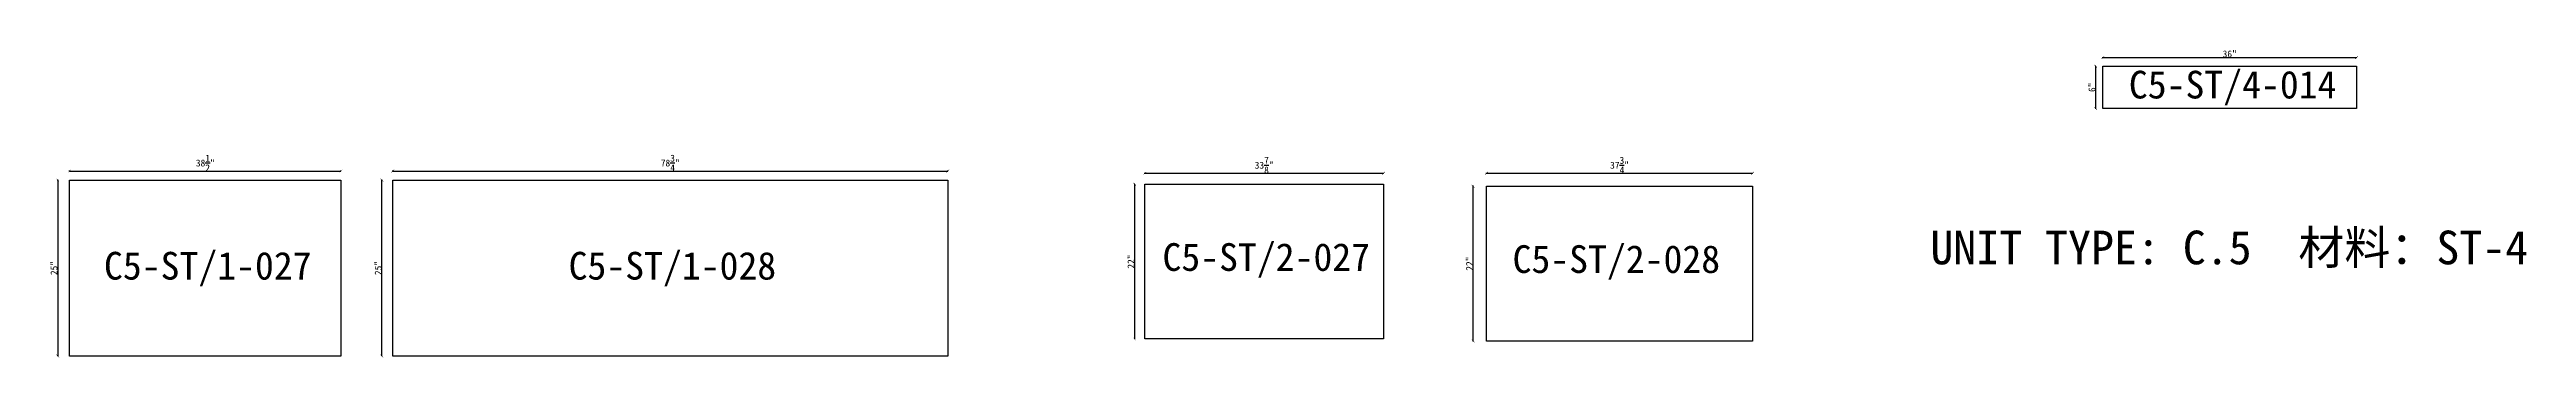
# Model space of a CAD drawing. Header units: millimetres. Extents: x -46962 to 137822, y -48342 to 2116.
# Drawn here: x 3485 to 12412, y -29196 to -28084 of the extents above; entities that cross this region are included whole.
import ezdxf
from ezdxf.enums import TextEntityAlignment as Align

# ---------------------------------------------------------------- set-up
doc = ezdxf.new("R2010")
doc.units = ezdxf.units.MM
doc.layers.add('COUNTERTOP_NUMBER', color=3, linetype='Continuous')
doc.layers.add('COUNTERTOPS', color=7, linetype='Continuous')
doc.styles.add('样式 1', font='')
doc.styles.get('样式 1').set_extended_font_data('NSimSun')
doc.dimstyles.new('副本 ISO-25', dxfattribs={"dimtxt": 25, "dimasz": 10, "dimexe": 1.5, "dimexo": 0.5, "dimtad": 1, "dimlfac": 0.03937, "dimlunit": 5, "dimtxsty": '样式 1', "dimblk": 'ARCHTICK', "dimcen": 2.5, "dimclrd": 256, "dimclrt": 1, "dimazin": 3, "dimtfac": 1, "dimtmove": 0, "dimatfit": 3, "dimfxlon": 1})

msp = doc.modelspace()

# ---------------------------------------------------------------- texts
at = {"style": '样式 1'}
for s, p in [('UNIT TYPE: C.5', (10263.906, -28859.536)), ('材料：ST-4', (11590.187, -28859.536))]:
    msp.add_text(s, height=121.5865, dxfattribs=at).set_placement(p)
at = {"layer": 'COUNTERTOP_NUMBER', "color": 3, "style": '样式 1'}
for s, p in [('C5-ST/4-014', (11353.461, -28210.949)), ('C5-ST/1-027', (4054.985, -28864.699)), ('C5-ST/1-028', (5729.64, -28864.699)), ('C5-ST/2-027', (7870.205, -28833.289)), ('C5-ST/2-028', (9131.993, -28840.719))]:
    msp.add_text(s, height=100, dxfattribs=at).set_placement(p, align=Align.MIDDLE_CENTER)

# ---------------------------------------------------------------- blocks, each defined once
blk = doc.blocks.new('_ArchTick')
at = {"color": 0, "linetype": 'ByBlock', "const_width": 0.15}
blk.add_lwpolyline([(-0.5, -0.5), (0.5, 0.5)], dxfattribs=at)
blk = doc.blocks.new('*D645')
at = {"color": 0, "lineweight": -2, "transparency": 16777216}
for p, q in [((3557.1, -28523.9), (3557.1, -28521.4)), ((4535, -28523.9), (4535, -28521.4))]:
    blk.add_line(p, q, dxfattribs=at)
at = {"lineweight": -2, "transparency": 16777216}
blk.add_line((3557.1, -28522.9), (4535, -28522.9), dxfattribs=at)
at = {"layer": 'Defpoints', "color": 0, "transparency": 16777216}
for p in [(3557.1, -28555.5), (4535, -28522.9), (4535, -28555.5)]:
    blk.add_point(p, dxfattribs=at)
at = {"lineweight": -2, "transparency": 16777216, "xscale": 10, "yscale": 10, "zscale": 10, "rotation": 180}
blk.add_blockref('_ArchTick', (3557.1, -28522.9), dxfattribs=at)
at = {"lineweight": -2, "transparency": 16777216, "xscale": 10, "yscale": 10, "zscale": 10}
blk.add_blockref('_ArchTick', (4535, -28522.9), dxfattribs=at)
at = {"color": 1, "transparency": 16777216, "insert": (4046.1, -28493.8), "char_height": 25, "attachment_point": 5, "style": '样式 1'}
blk.add_mtext('\\A1;38{\\H1x;\\S1/2;}"', dxfattribs=at)
blk = doc.blocks.new('*D646')
at = {"color": 0, "lineweight": -2, "transparency": 16777216}
for p, q in [((3515.2, -28555.5), (3512.7, -28555.5)), ((3515.2, -29190.5), (3512.7, -29190.5))]:
    blk.add_line(p, q, dxfattribs=at)
at = {"lineweight": -2, "transparency": 16777216}
blk.add_line((3514.2, -28555.5), (3514.2, -29190.5), dxfattribs=at)
at = {"layer": 'Defpoints', "color": 0, "transparency": 16777216}
for p in [(3557.1, -28555.5), (3514.2, -29190.5), (3557.1, -29190.5)]:
    blk.add_point(p, dxfattribs=at)
at = {"lineweight": -2, "transparency": 16777216, "xscale": 10, "yscale": 10, "zscale": 10}
for p, rotation in [((3514.2, -28555.5), 90), ((3514.2, -29190.5), 270)]:
    blk.add_blockref('_ArchTick', p, dxfattribs=dict(at, rotation=rotation))
at = {"color": 1, "transparency": 16777216, "insert": (3501, -28873), "char_height": 25, "attachment_point": 5, "rotation": 90, "style": '样式 1'}
blk.add_mtext('\\A1;25"', dxfattribs=at)
blk = doc.blocks.new('*D647')
at = {"color": 0, "lineweight": -2, "transparency": 16777216}
for p, q in [((4721.8, -28523.9), (4721.8, -28521.4)), ((6722, -28523.9), (6722, -28521.4))]:
    blk.add_line(p, q, dxfattribs=at)
at = {"lineweight": -2, "transparency": 16777216}
blk.add_line((4721.8, -28522.9), (6722, -28522.9), dxfattribs=at)
at = {"layer": 'Defpoints', "color": 0, "transparency": 16777216}
for p in [(4721.8, -28555.5), (6722, -28522.9), (6722, -28555.5)]:
    blk.add_point(p, dxfattribs=at)
at = {"lineweight": -2, "transparency": 16777216, "xscale": 10, "yscale": 10, "zscale": 10, "rotation": 180}
blk.add_blockref('_ArchTick', (4721.8, -28522.9), dxfattribs=at)
at = {"lineweight": -2, "transparency": 16777216, "xscale": 10, "yscale": 10, "zscale": 10}
blk.add_blockref('_ArchTick', (6722, -28522.9), dxfattribs=at)
at = {"color": 1, "transparency": 16777216, "insert": (5721.9, -28493.8), "char_height": 25, "attachment_point": 5, "style": '样式 1'}
blk.add_mtext('\\A1;78{\\H1x;\\S3/4;}"', dxfattribs=at)
blk = doc.blocks.new('*D648')
at = {"color": 0, "lineweight": -2, "transparency": 16777216}
for p, q in [((4683.4, -28555.5), (4680.9, -28555.5)), ((4683.4, -29190.5), (4680.9, -29190.5))]:
    blk.add_line(p, q, dxfattribs=at)
at = {"lineweight": -2, "transparency": 16777216}
blk.add_line((4682.4, -29190.5), (4682.4, -28555.5), dxfattribs=at)
at = {"layer": 'Defpoints', "color": 0, "transparency": 16777216}
for p in [(4682.4, -28555.5), (4721.8, -28555.5), (4721.8, -29190.5)]:
    blk.add_point(p, dxfattribs=at)
at = {"lineweight": -2, "transparency": 16777216, "xscale": 10, "yscale": 10, "zscale": 10}
for p, rotation in [((4682.4, -28555.5), 90), ((4682.4, -29190.5), 270)]:
    blk.add_blockref('_ArchTick', p, dxfattribs=dict(at, rotation=rotation))
at = {"color": 1, "transparency": 16777216, "insert": (4669.3, -28873), "char_height": 25, "attachment_point": 5, "rotation": 90, "style": '样式 1'}
blk.add_mtext('\\A1;25"', dxfattribs=at)
blk = doc.blocks.new('*D649')
at = {"color": 0, "lineweight": -2, "transparency": 16777216}
for p, q in [((7432.3, -28531.9), (7432.3, -28529.4)), ((8292.8, -28531.9), (8292.8, -28529.4))]:
    blk.add_line(p, q, dxfattribs=at)
at = {"lineweight": -2, "transparency": 16777216}
blk.add_line((7432.3, -28530.9), (8292.8, -28530.9), dxfattribs=at)
at = {"layer": 'Defpoints', "color": 0, "transparency": 16777216}
for p in [(8292.8, -28530.9), (7432.3, -28570.3), (8292.8, -28570.3)]:
    blk.add_point(p, dxfattribs=at)
at = {"lineweight": -2, "transparency": 16777216, "xscale": 10, "yscale": 10, "zscale": 10, "rotation": 180}
blk.add_blockref('_ArchTick', (7432.3, -28530.9), dxfattribs=at)
at = {"lineweight": -2, "transparency": 16777216, "xscale": 10, "yscale": 10, "zscale": 10}
blk.add_blockref('_ArchTick', (8292.8, -28530.9), dxfattribs=at)
at = {"color": 1, "transparency": 16777216, "insert": (7862.6, -28501.8), "char_height": 25, "attachment_point": 5, "style": '样式 1'}
blk.add_mtext('\\A1;33{\\H1x;\\S7/8;}"', dxfattribs=at)
blk = doc.blocks.new('*D650')
at = {"color": 0, "lineweight": -2, "transparency": 16777216}
for p, q in [((7396.7, -28570.3), (7394.2, -28570.3)), ((7396.7, -29129.1), (7394.2, -29129.1))]:
    blk.add_line(p, q, dxfattribs=at)
at = {"lineweight": -2, "transparency": 16777216}
blk.add_line((7395.7, -28570.3), (7395.7, -29129.1), dxfattribs=at)
at = {"layer": 'Defpoints', "color": 0, "transparency": 16777216}
for p in [(7432.3, -28570.3), (7395.7, -29129.1), (7432.3, -29129.1)]:
    blk.add_point(p, dxfattribs=at)
at = {"lineweight": -2, "transparency": 16777216, "xscale": 10, "yscale": 10, "zscale": 10}
for p, rotation in [((7395.7, -28570.3), 90), ((7395.7, -29129.1), 270)]:
    blk.add_blockref('_ArchTick', p, dxfattribs=dict(at, rotation=rotation))
at = {"color": 1, "transparency": 16777216, "insert": (7382.6, -28849.7), "char_height": 25, "attachment_point": 5, "rotation": 90, "style": '样式 1'}
blk.add_mtext('\\A1;22"', dxfattribs=at)
blk = doc.blocks.new('*D651')
at = {"color": 0, "lineweight": -2, "transparency": 16777216}
for p, q in [((8664.1, -28531.9), (8664.1, -28529.4)), ((9623, -28531.9), (9623, -28529.4))]:
    blk.add_line(p, q, dxfattribs=at)
at = {"lineweight": -2, "transparency": 16777216}
blk.add_line((8664.1, -28530.9), (9623, -28530.9), dxfattribs=at)
at = {"layer": 'Defpoints', "color": 0, "transparency": 16777216}
for p in [(9623, -28530.9), (8664.1, -28577.7), (9623, -28577.7)]:
    blk.add_point(p, dxfattribs=at)
at = {"lineweight": -2, "transparency": 16777216, "xscale": 10, "yscale": 10, "zscale": 10, "rotation": 180}
blk.add_blockref('_ArchTick', (8664.1, -28530.9), dxfattribs=at)
at = {"lineweight": -2, "transparency": 16777216, "xscale": 10, "yscale": 10, "zscale": 10}
blk.add_blockref('_ArchTick', (9623, -28530.9), dxfattribs=at)
at = {"color": 1, "transparency": 16777216, "insert": (9143.6, -28501.8), "char_height": 25, "attachment_point": 5, "style": '样式 1'}
blk.add_mtext('\\A1;37{\\H1x;\\S3/4;}"', dxfattribs=at)
blk = doc.blocks.new('*D652')
at = {"color": 0, "lineweight": -2, "transparency": 16777216}
for p, q in [((8617, -28577.7), (8614.5, -28577.7)), ((8617, -29136.5), (8614.5, -29136.5))]:
    blk.add_line(p, q, dxfattribs=at)
at = {"lineweight": -2, "transparency": 16777216}
blk.add_line((8616, -29136.5), (8616, -28577.7), dxfattribs=at)
at = {"layer": 'Defpoints', "color": 0, "transparency": 16777216}
for p in [(8616, -28577.7), (8664.1, -28577.7), (8664.1, -29136.5)]:
    blk.add_point(p, dxfattribs=at)
at = {"lineweight": -2, "transparency": 16777216, "xscale": 10, "yscale": 10, "zscale": 10}
for p, rotation in [((8616, -28577.7), 90), ((8616, -29136.5), 270)]:
    blk.add_blockref('_ArchTick', p, dxfattribs=dict(at, rotation=rotation))
at = {"color": 1, "transparency": 16777216, "insert": (8602.9, -28857.1), "char_height": 25, "attachment_point": 5, "rotation": 90, "style": '样式 1'}
blk.add_mtext('\\A1;22"', dxfattribs=at)
blk = doc.blocks.new('*D653')
at = {"color": 0, "lineweight": -2, "transparency": 16777216}
for p, q in [((10885.6, -28114.5), (10885.6, -28112)), ((11800, -28114.5), (11800, -28112))]:
    blk.add_line(p, q, dxfattribs=at)
at = {"lineweight": -2, "transparency": 16777216}
blk.add_line((10885.6, -28113.5), (11800, -28113.5), dxfattribs=at)
at = {"layer": 'Defpoints', "color": 0, "transparency": 16777216}
for p in [(11800, -28113.5), (10885.6, -28144.4), (11800, -28144.4)]:
    blk.add_point(p, dxfattribs=at)
at = {"lineweight": -2, "transparency": 16777216, "xscale": 10, "yscale": 10, "zscale": 10, "rotation": 180}
blk.add_blockref('_ArchTick', (10885.6, -28113.5), dxfattribs=at)
at = {"lineweight": -2, "transparency": 16777216, "xscale": 10, "yscale": 10, "zscale": 10}
blk.add_blockref('_ArchTick', (11800, -28113.5), dxfattribs=at)
at = {"color": 1, "transparency": 16777216, "insert": (11342.8, -28100.4), "char_height": 25, "attachment_point": 5, "style": '样式 1'}
blk.add_mtext('\\A1;36"', dxfattribs=at)
blk = doc.blocks.new('*D654')
at = {"color": 0, "lineweight": -2, "transparency": 16777216}
for p, q in [((10860.8, -28144.4), (10858.3, -28144.4)), ((10860.8, -28296.8), (10858.3, -28296.8))]:
    blk.add_line(p, q, dxfattribs=at)
at = {"lineweight": -2, "transparency": 16777216}
blk.add_line((10859.8, -28296.8), (10859.8, -28144.4), dxfattribs=at)
at = {"layer": 'Defpoints', "color": 0, "transparency": 16777216}
for p in [(10859.8, -28144.4), (10885.6, -28144.4), (10885.6, -28296.8)]:
    blk.add_point(p, dxfattribs=at)
at = {"lineweight": -2, "transparency": 16777216, "xscale": 10, "yscale": 10, "zscale": 10}
for p, rotation in [((10859.8, -28144.4), 90), ((10859.8, -28296.8), 270)]:
    blk.add_blockref('_ArchTick', p, dxfattribs=dict(at, rotation=rotation))
at = {"color": 1, "transparency": 16777216, "insert": (10846.6, -28220.6), "char_height": 25, "attachment_point": 5, "rotation": 90, "style": '样式 1'}
blk.add_mtext('\\A1;6"', dxfattribs=at)

# ---------------------------------------------------------------- dimensions: what is measured, and where the dimension line sits
for base, p1, p2, picture, middle in [((11799.998, -28113.544), (10885.598, -28144.379), (11799.998, -28144.379), '*D653', (11342.798, -28100.419)), ((4535.022, -28522.855), (3557.122, -28555.53), (4535.022, -28555.53), '*D645', (4046.072, -28493.832)), ((6722.026, -28522.855), (4721.776, -28555.53), (6722.026, -28555.53), '*D647', (5721.901, -28493.762)), ((8292.767, -28530.893), (7432.342, -28570.32), (8292.767, -28570.32), '*D649', (7862.554, -28501.8)), ((9622.979, -28530.893), (8664.129, -28577.75), (9622.979, -28577.75), '*D651', (9143.554, -28501.8))]:
    dim = msp.add_linear_dim(base=base, p1=p1, p2=p2, dimstyle='副本 ISO-25')
    dim.commit()
    dim.dimension.update_dxf_attribs({"geometry": picture, "text_midpoint": middle})
for base, p1, p2, picture, middle in [((10859.763, -28144.379), (10885.598, -28296.779), (10885.598, -28144.379), '*D654', (10846.638, -28220.579)), ((3514.168, -29190.53), (3557.122, -28555.53), (3557.122, -29190.53), '*D646', (3501.043, -28873.03)), ((4682.42, -28555.53), (4721.776, -29190.53), (4721.776, -28555.53), '*D648', (4669.295, -28873.03)), ((7395.695, -29129.12), (7432.342, -28570.32), (7432.342, -29129.12), '*D650', (7382.57, -28849.72)), ((8616.02, -28577.75), (8664.129, -29136.55), (8664.129, -28577.75), '*D652', (8602.895, -28857.15))]:
    dim = msp.add_linear_dim(base=base, p1=p1, p2=p2, angle=90, dimstyle='副本 ISO-25')
    dim.commit()
    dim.dimension.update_dxf_attribs({"geometry": picture, "text_midpoint": middle})

# ---------------------------------------------------------------- linework, layer by layer
at = {"layer": 'COUNTERTOPS'}
for points in [[(10885.598, -28144.379), (11799.998, -28144.379), (11799.998, -28296.779), (10885.598, -28296.779)], [(3557.122, -28555.53), (4535.022, -28555.53), (4535.022, -29190.53), (3557.122, -29190.53)], [(4721.776, -28555.53), (6722.026, -28555.53), (6722.026, -29190.53), (4721.776, -29190.53)], [(7432.342, -28570.32), (8292.767, -28570.32), (8292.767, -29129.12), (7432.342, -29129.12)], [(8664.129, -28577.75), (9622.979, -28577.75), (9622.979, -29136.55), (8664.129, -29136.55)]]:
    msp.add_lwpolyline(points, close=True, dxfattribs=at)

msp.set_redraw_order([(e.dxf.handle, doc.entitydb.next_handle()) for e in msp.query("TEXT MTEXT ATTDEF DIMENSION ARC_DIMENSION")])  # texts and dimensions are drawn at this point

doc.saveas('drawing.dxf')
